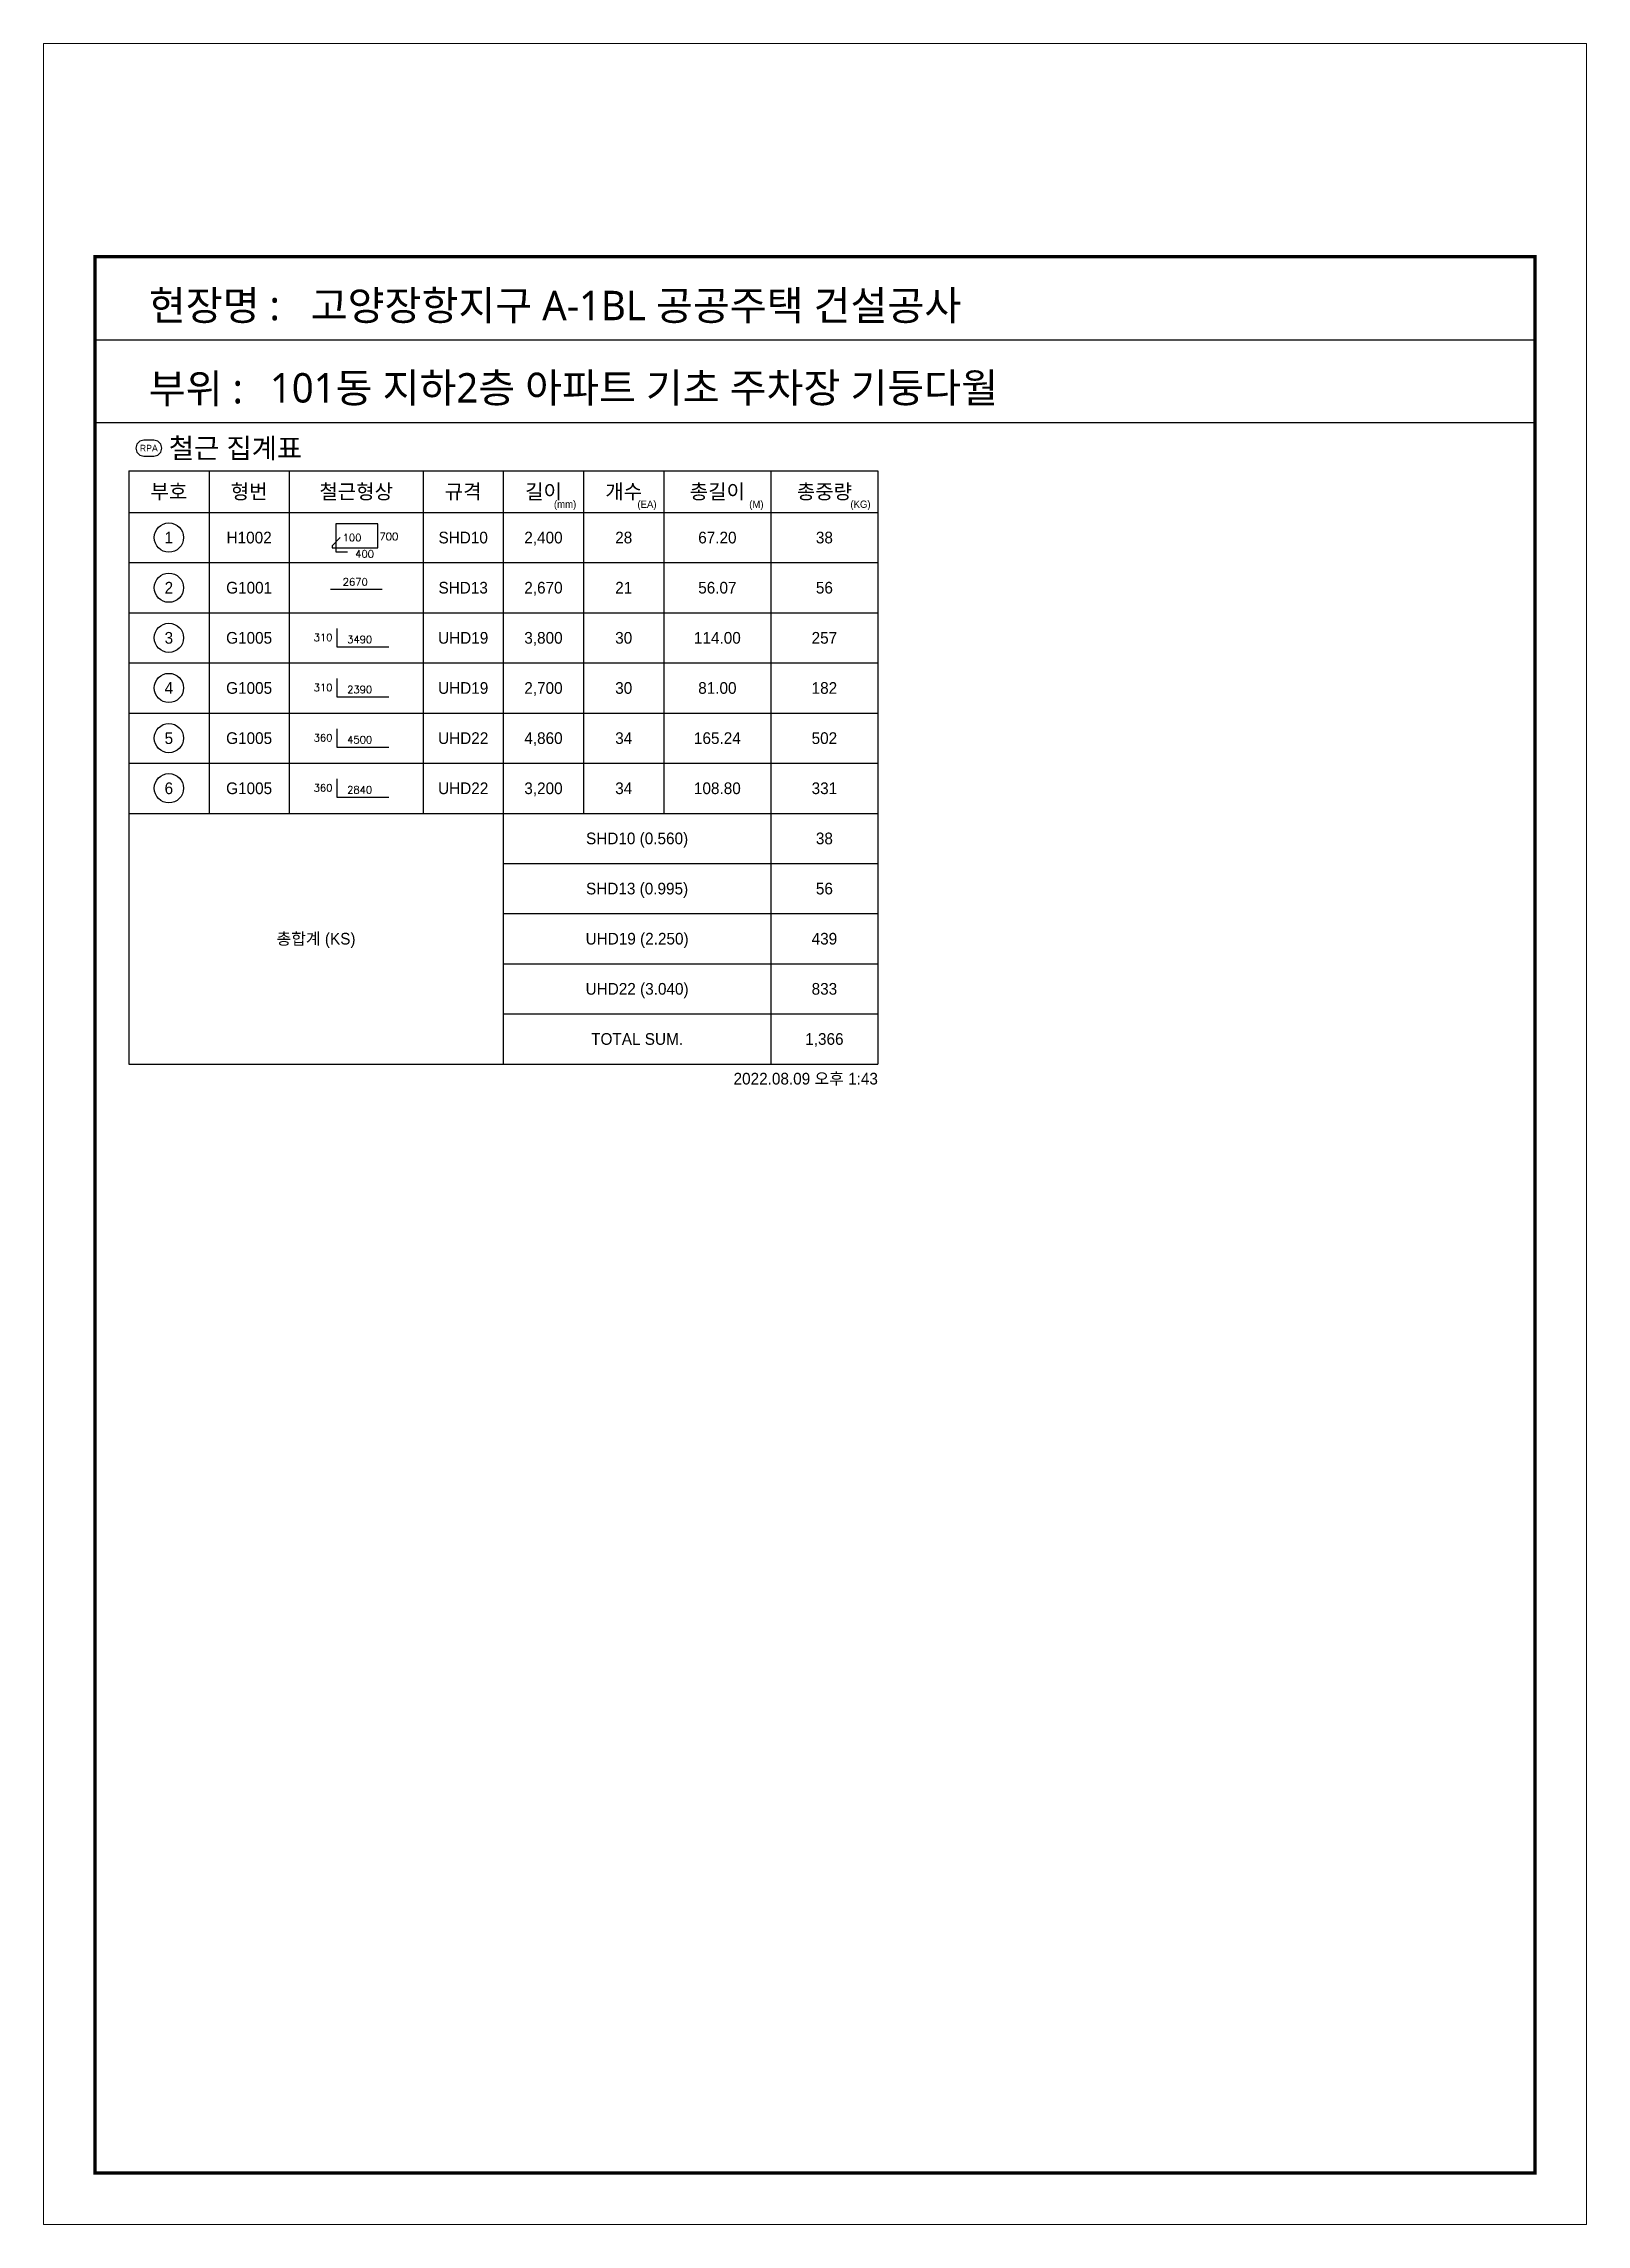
# Model space of a CAD drawing. Header units: millimetres. Extents: x 317501 to 814054, y -400799 to -14117.
# Drawn here: x 498221 to 514551, y -281948 to -258854 of the extents above; entities that cross this region are included whole.
import ezdxf
from ezdxf.enums import TextEntityAlignment as Align

# ---------------------------------------------------------------- set-up
doc = ezdxf.new("R2010")
doc.units = ezdxf.units.MM
doc.header["$LTSCALE"] = 38
for name, color, linetype in [('AMAC-TITLE', 7, 'Continuous'), ('FORM-L', 7, 'Continuous'), ('RP_DIM', 7, 'Continuous'), ('SHOPLINE', 7, 'Continuous'), ('XDIM', 7, 'Continuous')]:
    doc.layers.add(name, color=color, linetype=linetype)
doc.layers.add('TEXT', color=3, linetype='Continuous', lineweight=9)
doc.styles.add('RPWK1', font='Dotum.ttf', dxfattribs={"bigfont": 'whgtxt.shx'})
doc.styles.add('XRebar2', font='Romans.shx')
doc.styles.add('돋움', font='malgun.ttf')

msp = doc.modelspace()

# ---------------------------------------------------------------- texts
at = {"layer": 'AMAC-TITLE', "color": 2, "linetype": 'Continuous', "style": '돋움'}
msp.add_text('101동 지하2층 아파트 기초 주차장 기둥다월', height=311.415, dxfattribs=at).set_placement((500615.6, -262654.5))
at = {"layer": 'RP_DIM', "color": 7, "linetype": 'Continuous', "ltscale": 100, "style": 'RPWK1'}
msp.add_text('철근 집계표', height=212.41, dxfattribs=at).set_placement((499546.5, -263137.5), align=Align.MIDDLE_LEFT)
for s, height, p in [('RPA', 70.8, (499334.1, -263137.5)), ('부호', 154.88, (499546.5, -263597.7)), ('형번', 154.88, (500396.1, -263597.7)), ('철근형상', 154.88, (501529, -263597.7)), ('규격', 154.88, (502661.8, -263597.7)), ('길이', 154.88, (503511.5, -263597.7)), ('개수', 154.88, (504361.1, -263597.7)), ('총길이', 154.88, (505352.3, -263597.7)), ('총중량', 154.88, (506485.2, -263597.7)), ('1', 123.9, (499546.5, -264084.5)), ('H1002', 123.9, (500396.1, -264084.5)), ('SHD10', 123.9, (502661.8, -264084.5)), ('2,400', 123.9, (503511.5, -264084.5)), ('28', 123.9, (504361.1, -264084.5)), ('67.20', 123.9, (505352.3, -264084.5)), ('38', 123.9, (506485.2, -264084.5)), ('2', 123.9, (499546.5, -264615.5)), ('G1001', 123.9, (500396.1, -264615.5)), ('SHD13', 123.9, (502661.8, -264615.5)), ('2,670', 123.9, (503511.5, -264615.5)), ('21', 123.9, (504361.1, -264615.5)), ('56.07', 123.9, (505352.3, -264615.5)), ('56', 123.9, (506485.2, -264615.5)), ('3', 123.9, (499546.5, -265146.5)), ('G1005', 123.9, (500396.1, -265146.5)), ('UHD19', 123.9, (502661.8, -265146.5)), ('3,800', 123.9, (503511.5, -265146.5)), ('30', 123.9, (504361.1, -265146.5)), ('114.00', 123.9, (505352.3, -265146.5)), ('257', 123.9, (506485.2, -265146.5)), ('4', 123.9, (499546.5, -265677.5)), ('G1005', 123.9, (500396.1, -265677.5)), ('UHD19', 123.9, (502661.8, -265677.5)), ('2,700', 123.9, (503511.5, -265677.5)), ('30', 123.9, (504361.1, -265677.5)), ('81.00', 123.9, (505352.3, -265677.5)), ('182', 123.9, (506485.2, -265677.5)), ('5', 123.9, (499546.5, -266208.6)), ('G1005', 123.9, (500396.1, -266208.6)), ('UHD22', 123.9, (502661.8, -266208.6)), ('4,860', 123.9, (503511.5, -266208.6)), ('34', 123.9, (504361.1, -266208.6)), ('165.24', 123.9, (505352.3, -266208.6)), ('502', 123.9, (506485.2, -266208.6)), ('6', 123.9, (499546.5, -266739.6)), ('G1005', 123.9, (500396.1, -266739.6)), ('UHD22', 123.9, (502661.8, -266739.6)), ('3,200', 123.9, (503511.5, -266739.6)), ('34', 123.9, (504361.1, -266739.6)), ('108.80', 123.9, (505352.3, -266739.6)), ('331', 123.9, (506485.2, -266739.6)), ('SHD10 (0.560)', 123.904, (504502.7, -267270.6)), ('38', 123.9, (506485.2, -267270.6)), ('SHD13 (0.995)', 123.904, (504502.7, -267801.6)), ('56', 123.9, (506485.2, -267801.6)), ('총합계 (KS)', 123.9, (501104.2, -268332.6)), ('UHD19 (2.250)', 123.904, (504502.7, -268332.6)), ('439', 123.9, (506485.2, -268332.6)), ('UHD22 (3.040)', 123.904, (504502.7, -268863.7)), ('833', 123.9, (506485.2, -268863.7)), ('TOTAL SUM.', 123.9, (504502.7, -269394.7)), ('1,366', 123.9, (506485.2, -269394.7))]:
    msp.add_text(s, height=height, dxfattribs=at).set_placement(p, align=Align.MIDDLE_CENTER)
for s, p in [('(mm)', (503858.8, -263793.2)), ('(EA)', (504708.5, -263793.2)), ('(M)', (505841.3, -263793.2)), ('(KG)', (506974.1, -263793.2))]:
    msp.add_text(s, height=77.44, dxfattribs=at).set_placement(p, align=Align.BOTTOM_RIGHT)
msp.add_text('2022.08.09 오후 1:43', height=123.904, dxfattribs=at).set_placement((507051.6, -269753.1), align=Align.TOP_RIGHT)

# ---------------------------------------------------------------- blocks, each defined once
blk = doc.blocks.new('zsdfhetshts')
blk.add_lwpolyline([(0, 0), (15120, 0), (15120, 21384), (0, 21384)], close=True)
at = {"layer": 'FORM-L', "const_width": 32.6}
blk.add_lwpolyline([(504, 504), (14616, 504), (14616, 19296), (504, 19296)], close=True, dxfattribs=at)
at = {"layer": 'SHOPLINE'}
blk.add_line((504, 18480), (14625, 18480), dxfattribs=at)
blk.add_lwpolyline([(504, 19296), (14616, 19296), (14616, 17664), (504, 17664)], close=True, dxfattribs=at)
at = {"layer": 'AMAC-TITLE', "color": 3, "linetype": 'Continuous', "style": '돋움'}
for s, height, p in [('현장명 :', 288.3, (1031, 18672)), ('고양장항지구 A-1BL 공공주택 건설공사', 288.35, (2618, 18672)), ('부위 :', 288.3, (1031, 17857))]:
    blk.add_text(s, height=height, dxfattribs=at).set_placement(p)
blk = doc.blocks.new('DHS_H1002')
at = {"layer": 'XDIM', "color": 1, "linetype": 'Continuous', "ltscale": 2.33129e-317}
blk.add_lwpolyline([(-477, 3), (-720, -249), (-720, -312), (645, -312), (645, 414), (-609, 414), (-609, -426), (-258, -426)], dxfattribs=at)
at = {"layer": 'XDIM', "color": 3, "linetype": 'Continuous', "ltscale": 2.33129e-317, "style": 'XRebar2'}
blk.add_attdef('A', text='', height=219, dxfattribs=at).set_placement((-405, -177), align=Align.BOTTOM_LEFT)
for tag, height, p in [('D', 0.1, (0, 0)), ('E', 0.1, (0, 0)), ('F', 0.1, (0, 0)), ('C', 219, (696, 33))]:
    blk.add_attdef(tag, text='', height=height, dxfattribs=at).set_placement(p, align=Align.MIDDLE_LEFT)
blk.add_attdef('B', text='', height=219, dxfattribs=at).set_placement((-30, -381), align=Align.TOP_LEFT)
blk = doc.blocks.new('DHS_G1001')
at = {"layer": 'XDIM', "color": 1, "linetype": 'Continuous', "ltscale": 2.91412e-318}
blk.add_lwpolyline([(-768, -45), (780, -45)], dxfattribs=at)
at = {"layer": 'XDIM', "color": 3, "linetype": 'Continuous', "ltscale": 2.91412e-318, "style": 'XRebar2'}
blk.add_attdef('A', text='', height=219, dxfattribs=at).set_placement((-27, -3), align=Align.BOTTOM_CENTER)
blk = doc.blocks.new('DHS_G1005')
at = {"layer": 'XDIM', "color": 1, "linetype": 'Continuous', "ltscale": 2.91412e-318}
blk.add_lwpolyline([(-573, 282), (-573, -267), (975, -267)], dxfattribs=at)
at = {"layer": 'XDIM', "color": 3, "linetype": 'Continuous', "ltscale": 2.91412e-318, "style": 'XRebar2'}
blk.add_attdef('A', text='', height=219, dxfattribs=at).set_placement((-708, -162), align=Align.BOTTOM_RIGHT)
blk.add_attdef('B', text='', height=219, dxfattribs=at).set_placement((105, -222), align=Align.BOTTOM_CENTER)

# ---------------------------------------------------------------- linework, layer by layer
at = {"layer": 'RP_DIM', "color": 253, "linetype": 'Continuous', "ltscale": 100}
for p, q in [((499334.1, -263137.5), (499335.2, -263137.5)), ((499334.1, -263137.5), (499335.2, -263137.5)), ((499334.1, -263137.5), (499335.2, -263137.5)), ((499334.1, -263137.5), (499335.2, -263137.5)), ((499121.7, -263376.5), (507051.6, -263376.5)), ((499121.7, -263376.5), (499121.7, -269660.2)), ((499971.3, -263376.5), (499971.3, -263819)), ((500821, -263376.5), (500821, -263819)), ((502237, -263376.5), (502237, -263819)), ((503086.6, -263376.5), (503086.6, -263819)), ((503936.3, -263376.5), (503936.3, -263819)), ((504785.9, -263376.5), (504785.9, -263819)), ((505918.7, -263376.5), (505918.7, -263819)), ((507051.6, -263376.5), (507051.6, -263819)), ((507051.6, -263376.5), (507051.6, -269660.2)), ((499121.7, -263819), (507051.6, -263819)), ((499971.3, -263819), (499971.3, -267005.1)), ((500821, -263819), (500821, -267005.1)), ((502237, -263819), (502237, -267005.1)), ((503086.6, -263819), (503086.6, -269660.2)), ((503936.3, -263819), (503936.3, -267005.1)), ((504785.9, -263819), (504785.9, -267005.1)), ((505918.7, -263819), (505918.7, -269660.2)), ((499121.7, -264350), (507051.6, -264350)), ((499121.7, -264881), (507051.6, -264881)), ((499121.7, -265412), (507051.6, -265412)), ((499121.7, -265943), (507051.6, -265943)), ((499121.7, -266474.1), (507051.6, -266474.1)), ((499121.7, -267005.1), (507051.6, -267005.1)), ((503086.6, -267536.1), (507051.6, -267536.1)), ((503086.6, -268067.1), (507051.6, -268067.1)), ((503086.6, -268598.1), (507051.6, -268598.1)), ((503086.6, -269129.2), (507051.6, -269129.2)), ((499121.7, -269660.2), (507051.6, -269660.2))]:
    msp.add_line(p, q, dxfattribs=at)
at = {"layer": 'RP_DIM', "color": 7, "linetype": 'Continuous', "ltscale": 100}
msp.add_lwpolyline([(499281, -263222.5), (499387.2, -263222.5), (499429.7, -263211.1), (499460.8, -263180), (499472.2, -263137.5), (499460.8, -263095), (499429.7, -263063.9), (499387.2, -263052.5), (499281, -263052.5), (499238.5, -263063.9), (499207.4, -263095), (499196, -263137.5), (499207.4, -263180), (499238.5, -263211.1), (499281, -263222.5)], dxfattribs=at)
for centre in [(499546.5, -264084.5), (499546.5, -264615.5), (499546.5, -265146.5), (499546.5, -265677.5), (499546.5, -266208.6), (499546.5, -266739.6)]:
    msp.add_circle(centre, 154.9, dxfattribs=at)
at = {"layer": 'RP_DIM', "color": 253, "linetype": 'Continuous', "ltscale": 100}
msp.add_solid([(499121.7, -263376.5), (499121.8, -263376.5), (499121.7, -263376.5)], dxfattribs=at)

# ---------------------------------------------------------------- block references
at = {"layer": 'RP_DIM', "color": 7, "linetype": 'Continuous', "ltscale": 100, "xscale": 0.354013, "yscale": 0.354013, "zscale": 0.354013}
for name, p, values in [('DHS_H1002', (501529, -264084.5), {'A': '100', 'B': '400', 'C': '700', 'D': '400', 'E': '700', 'F': '100'}), ('DHS_G1001', (501529, -264615.5), {'A': '2670'}), ('DHS_G1005', (501529, -265146.5), {'A': '310', 'B': '3490'}), ('DHS_G1005', (501529, -265677.5), {'A': '310', 'B': '2390'}), ('DHS_G1005', (501529, -266208.6), {'A': '360', 'B': '4500'}), ('DHS_G1005', (501529, -266739.6), {'A': '360', 'B': '2840'})]:
    msp.add_blockref(name, p, dxfattribs=at).add_auto_attribs(values)
at = {"layer": 'TEXT', "color": 4, "xscale": 1.08, "yscale": 1.08, "zscale": 1.08}
msp.add_blockref('zsdfhetshts', (498220.9, -281948.3), dxfattribs=at)

msp.set_redraw_order([(e.dxf.handle, doc.entitydb.next_handle()) for e in msp.query("TEXT MTEXT ATTDEF DIMENSION ARC_DIMENSION")])  # texts and dimensions are drawn at this point

doc.saveas('drawing.dxf')
